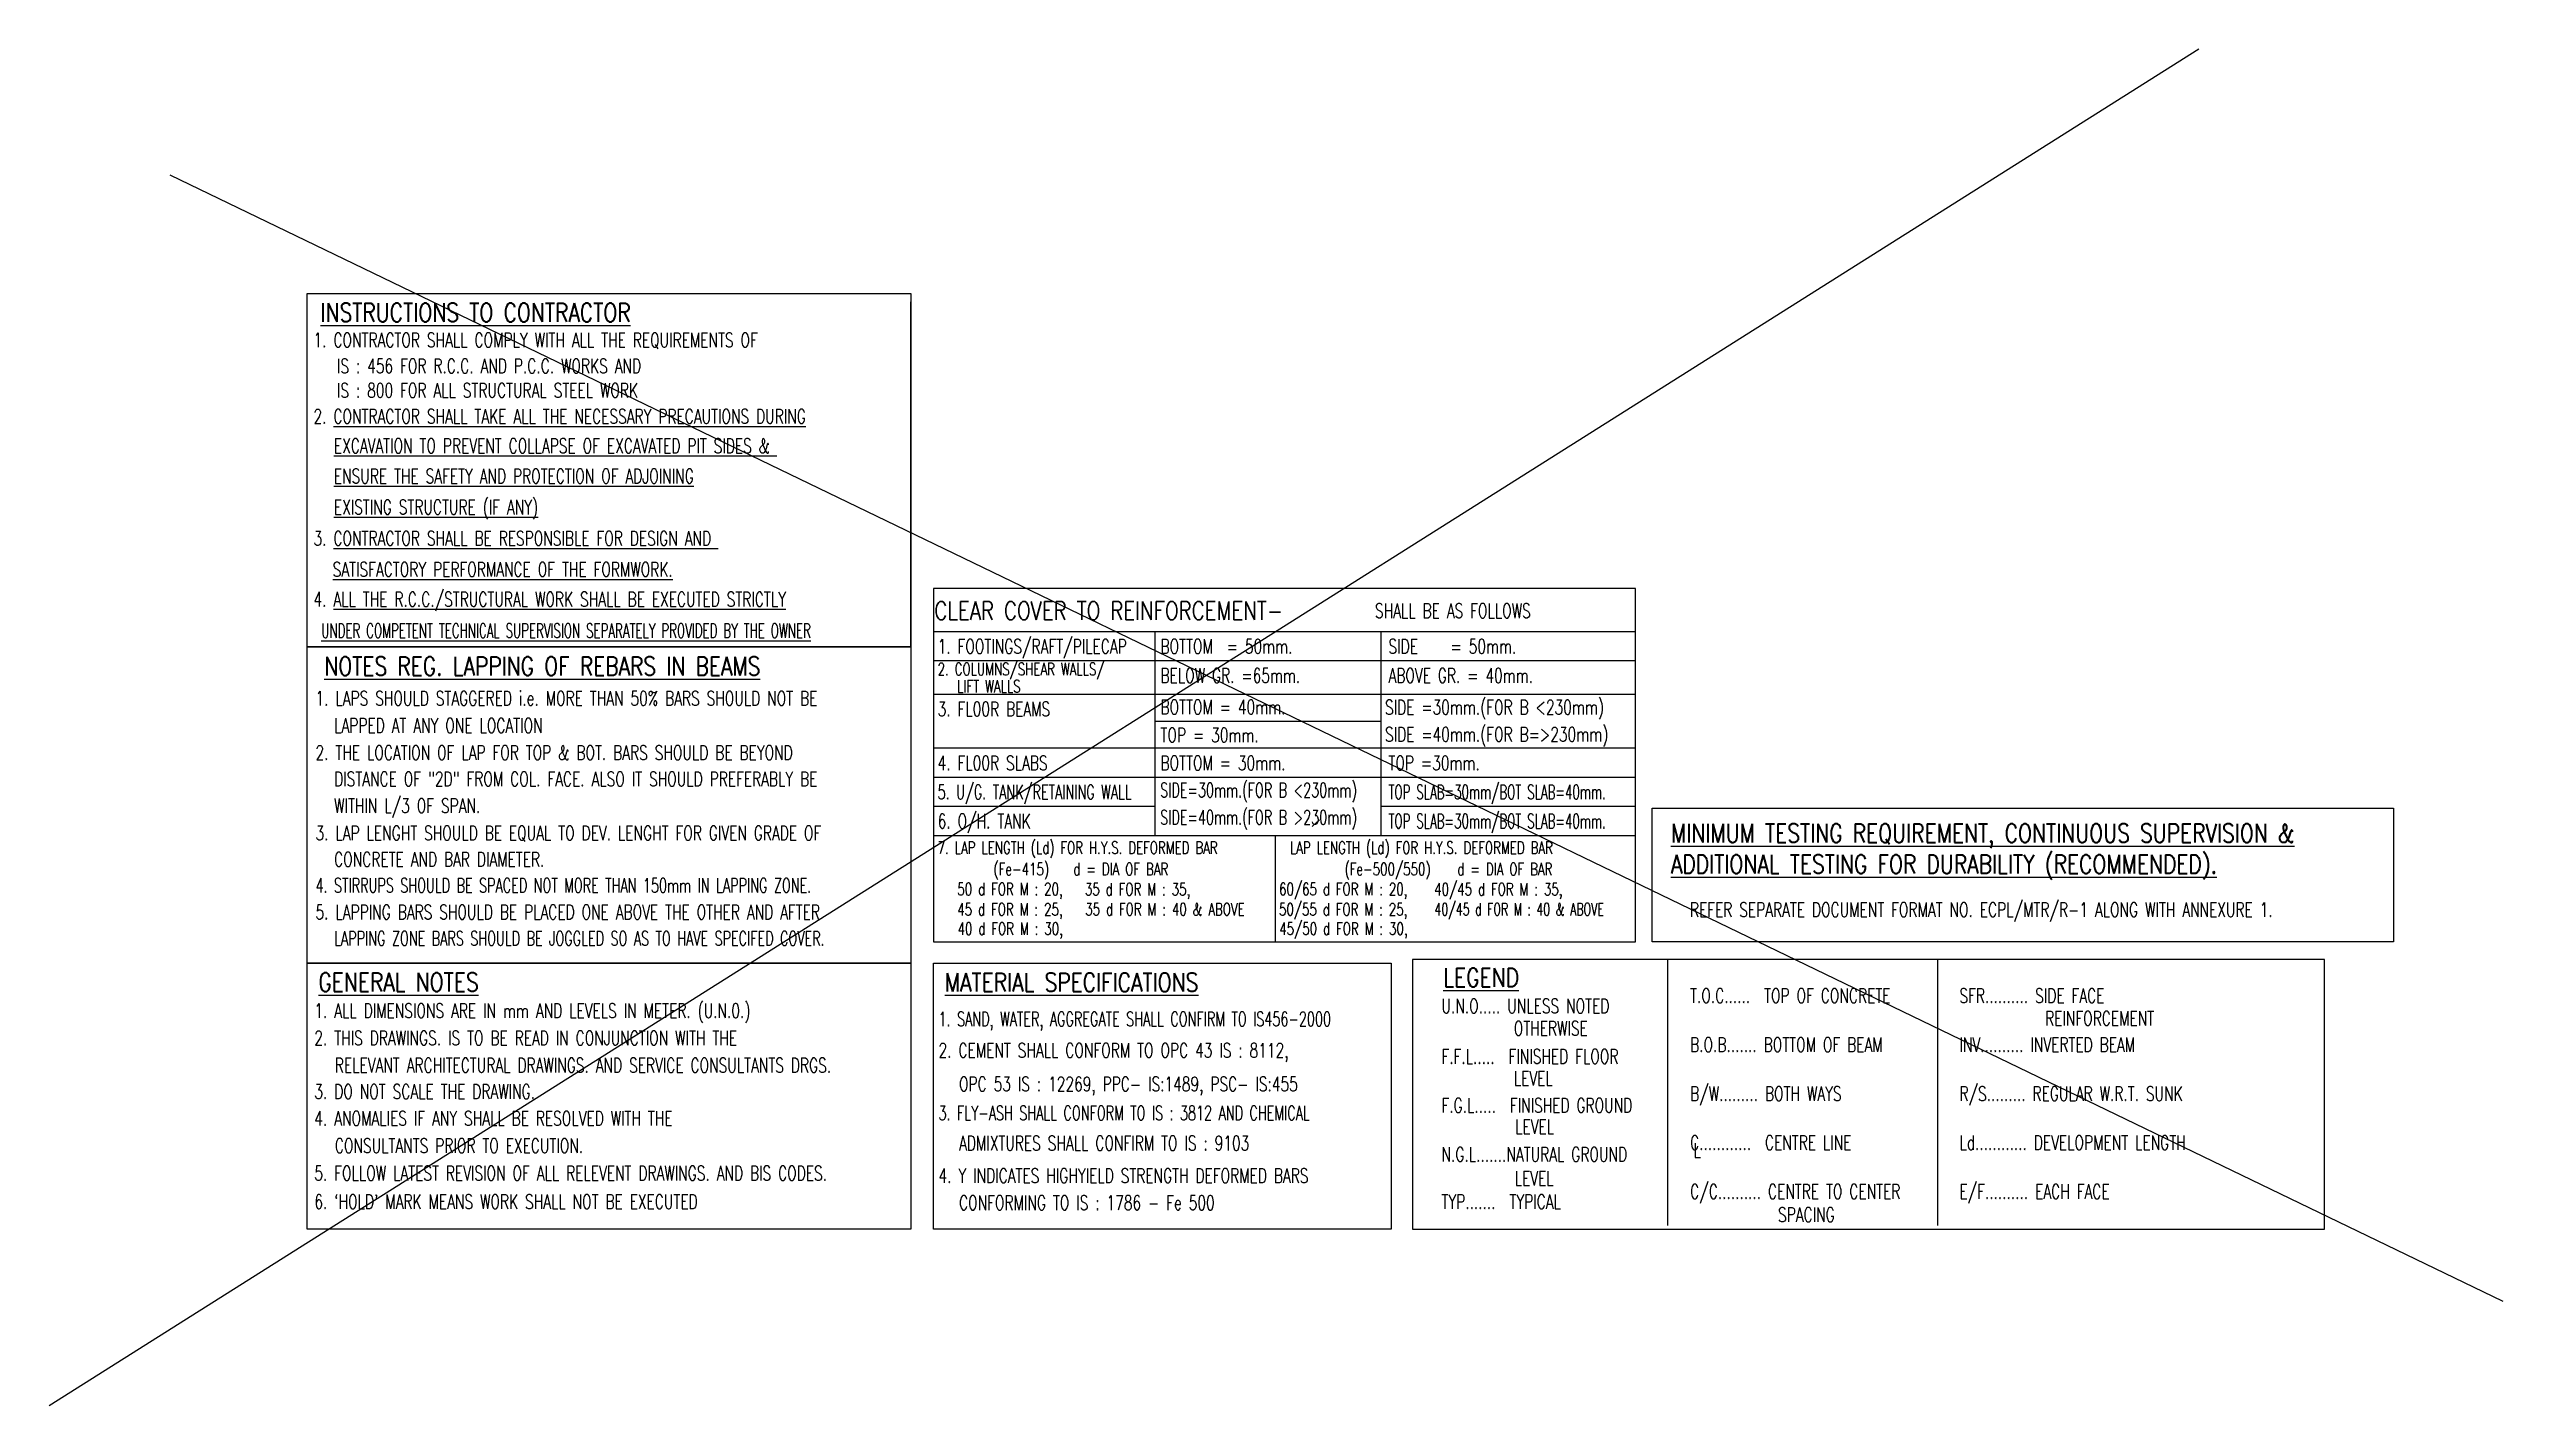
# Model space of a CAD drawing. Extents: x 345615 to 1272425, y -526289 to -156124.
# Drawn here: x 475578 to 535136, y -205356 to -172428 of the extents above; entities that cross this region are included whole.
import ezdxf
from ezdxf.enums import TextEntityAlignment as Align

# ---------------------------------------------------------------- set-up
doc = ezdxf.new("R2010")
doc.units = 0
doc.header["$LTSCALE"] = 500
doc.header["$MEASUREMENT"] = 0
for name, color, linetype in [('DIM1', 5, 'Continuous'), ('note t', 2, 'Continuous'), ('notes', 1, 'Continuous'), ('S-CONCRET LINE', 4, 'Continuous'), ('TEXT1', 2, 'Continuous'), ('TITLE', 4, 'Continuous')]:
    doc.layers.add(name, color=color, linetype=linetype)
doc.layers.add('HEADING-TXT', color=1, linetype='Continuous', lineweight=25)
doc.styles.add('D', font='simplex.shx', dxfattribs={"height": 200})
doc.styles.add('ROMANS', font='simplex.shx', dxfattribs={"width": 0.8, "height": 275, "bigfont": 'bigfont.shx'})

msp = doc.modelspace()

# ---------------------------------------------------------------- texts
at = {"layer": 'HEADING-TXT', "color": 6, "style": 'ROMANS', "width": 0.8}
for s, p in [('%%UINSTRUCTIONS TO CONTRACTOR', (482164.874, -179045.725)), ('%%UNOTES REG. LAPPING OF REBARS IN BEAMS', (482257.04, -187627.489)), ('%%ULEGEND', (509417.024, -195183.563)), ('%%UGENERAL NOTES', (482116.018, -195294.918)), ('%%UMATERIAL SPECIFICATIONS', (497316.672, -195299.931))]:
    msp.add_text(s, height=450, dxfattribs=at).set_placement(p)
at = {"layer": 'HEADING-TXT', "color": 6, "insert": (514941.962, -191231.756), "char_height": 450, "width": 17026.77881, "attachment_point": 1, "style": 'ROMANS'}
msp.add_mtext('{\\LMINIMUM TESTING REQUIREMENT, CONTINUOUS \\Fsimplex.shx,bigfont.shx;SUPERVISION & ADDITIONAL TESTING \\Fsimplex.shx,bigfont.shx;FOR DURABILITY (RECOMMENDED).}', dxfattribs=at)
at = {"layer": 'note t', "style": 'D', "width": 0.8}
msp.add_text(' CLEAR COVER TO REINFORCEMENT- ', height=440, dxfattribs=at).set_placement((496823.702, -186277.337))
at = {"layer": 'notes', "color": 4, "style": 'ROMANS'}
for s, height, width, p in [('1. CONTRACTOR SHALL COMPLY WITH ALL THE REQUIREMENTS OF ', 350, 0.7, (481996.34, -179665.515)), ('  IS : 456 FOR R.C.C. AND P.C.C. WORKS AND', 350, 0.7, (482228.458, -180290.778)), ('  IS : 800 FOR ALL STRUCTURAL STEEL WORK', 350, 0.7, (482228.458, -180885.544)), ('2. %%UCONTRACTOR SHALL TAKE ALL THE NECESSARY PRECAUTIONS DURING', 350, 0.7, (481996.34, -181515.68)), ('%%UEXCAVATION TO PREVENT COLLAPSE OF EXCAVATED PIT SIDES & ', 350, 0.7, (482490.115, -182230.667)), ('%%UENSURE THE SAFETY AND PROTECTION OF ADJOINING', 350, 0.7, (482490.115, -182966.289)), ('%%UEXISTING STRUCTURE (IF ANY)', 350, 0.7, (482490.115, -183718.88)), ('3. %%UCONTRACTOR SHALL BE RESPONSIBLE FOR DESIGN AND ', 350, 0.7, (481996.34, -184474.755)), ('%%uSATISFACTORY PERFORMANCE OF THE FORMWORK.', 350, 0.7, (482461.349, -185230.324)), ('4. %%UALL THE R.C.C./STRUCTURAL WORK SHALL BE EXECUTED STRICTLY', 350, 0.7, (481996.34, -185953.099)), ('%%UUNDER COMPETENT TECHNICAL SUPERVISION SEPARATELY PROVIDED BY THE OWNER', 350, 0.6, (482185.641, -186716.378)), ('SHALL BE AS FOLLOWS', 350, 0.7, (507759.101, -186234.716)), ('1. LAPS SHOULD STAGGERED i.e. MORE THAN 50%%% BARS SHOULD NOT BE ', 350, 0.7, (482044.851, -188357.552)), ('LAPPED AT ANY ONE LOCATION', 350, 0.7, (482495.965, -189018.711)), ('2. THE LOCATION OF LAP FOR TOP & BOT. BARS SHOULD BE BEYOND ', 350, 0.7, (482044.851, -189677.315)), ('DISTANCE OF "2D" FROM COL. FACE. ALSO IT SHOULD PREFERABLY BE ', 350, 0.7, (482495.965, -190315.59)), ('WITHIN L/3 OF SPAN.', 350, 0.7, (482495.965, -190964.598)), ('3. LAP LENGHT SHOULD BE EQUAL TO DEV. LENGHT FOR GIVEN GRADE OF ', 350, 0.7, (482044.851, -191628.443)), ('CONCRETE AND BAR DIAMETER.', 350, 0.7, (482495.965, -192266.718)), ('4. STIRRUPS SHOULD BE SPACED NOT MORE THAN 150mm IN LAPPING ZONE.', 350, 0.65, (482044.851, -192899.563)), ('50 d FOR M : 20,', 300, 0.7, (497623.219, -192963.138, -226772.484)), ('35 d FOR M : 35,', 300, 0.7, (500719.94, -192965.668, -226772.484)), ('60/65 d FOR M : 20,', 300, 0.7, (505432.207, -192963.138, -226772.484)), ('40/45 d FOR M : 35,', 300, 0.7, (509196.936, -192965.668, -226772.484)), ('5. LAPPING BARS SHOULD BE PLACED ONE ABOVE THE OTHER AND AFTER ', 350, 0.7, (482044.851, -193547.337)), ('45 d FOR M : 25,', 300, 0.7, (497621.733, -193454.642, -226772.484)), ('35 d FOR M : 40 & ABOVE', 300, 0.7, (500725.867, -193451.736, -226772.484)), ('50/55 d FOR M : 25,', 300, 0.7, (505430.721, -193454.642, -226772.484)), ('40/45 d FOR M : 40 & ABOVE', 300, 0.65, (509202.864, -193451.736, -226772.484)), ('REFER SEPARATE DOCUMENT FORMAT NO. ECPL/MTR/R-1 ALONG WITH ANNEXURE 1.', 350, 0.7, (515403.225, -193488.289)), ('LAPPING ZONE BARS SHOULD BE JOGGLED SO AS TO HAVE SPECIFED COVER.', 350, 0.65, (482495.965, -194185.612)), ('40 d FOR M : 30,', 300, 0.7, (497628.02, -193923.771, -226772.484)), ('45/50 d FOR M : 30,', 300, 0.7, (505437.008, -193923.771, -226772.484)), ('T.O.C......  TOP OF CONCRETE', 350, 0.7, (515407.576, -195574.956)), ('SFR.......... SIDE FACE', 350, 0.7, (521944.269, -195574.956)), ('1. ALL DIMENSIONS ARE IN mm AND LEVELS IN METER. (U.N.0.)', 350, 0.7, (482016.043, -195940.983)), ('1. SAND, WATER, AGGREGATE SHALL CONFIRM TO IS456-2000', 350, 0.65, (497166.039, -196138.555)), ('U.N.O..... UNLESS NOTED', 350, 0.7, (509373.433, -195824.465)), ('REINFORCEMENT', 350, 0.7, (524023.718, -196126.176)), ('2. THIS DRAWINGS. IS TO BE READ IN CONJUNCTION WITH THE', 350, 0.7, (482016.043, -196602.911)), ('OTHERWISE', 350, 0.7, (511127.616, -196367.392)), ('B.O.B....... BOTTOM OF BEAM', 350, 0.7, (515407.576, -196763.125)), ('INV.......... INVERTED BEAM', 350, 0.7, (521944.269, -196763.125)), ('RELEVANT ARCHITECTURAL DRAWINGS. AND SERVICE CONSULTANTS DRGS.', 350, 0.7, (482514.519, -197262.282)), ('2. CEMENT SHALL CONFORM TO OPC 43 IS : 8112,', 350, 0.7, (497166.039, -196899.096)), ('F.F.L.....  FINISHED FLOOR', 350, 0.7, (509373.433, -197050.095)), ('3. DO NOT SCALE THE DRAWING. ', 350, 0.7, (482016.043, -197901.301)), ('OPC 53 IS : 12269, PPC- IS:1489, PSC- IS:455  ', 350, 0.7, (497663.324, -197718.303)), ('LEVEL', 350, 0.7, (511128.001, -197583.845)), ('B/W......... BOTH WAYS', 350, 0.7, (515407.576, -197951.293)), ('R/S......... REGULAR W.R.T. SUNK', 350, 0.7, (521944.269, -197951.293)), ('4. ANOMALIES IF ANY SHALL BE RESOLVED WITH THE', 350, 0.7, (482016.043, -198551.065)), ('3. FLY-ASH SHALL CONFORM TO IS : 3812 AND CHEMICAL ', 350, 0.65, (497166.039, -198420.178)), ('F.G.L.....  FINISHED GROUND', 350, 0.7, (509373.433, -198238.263)), ('CONSULTANTS PRIOR TO EXECUTION.', 350, 0.7, (482514.519, -199215.683)), ('ADMIXTURES SHALL CONFIRM TO IS : 9103', 350, 0.7, (497663.324, -199153.859)), ('LEVEL', 350, 0.7, (511159.808, -198755.207)), ('C............  CENTRE LINE', 350, 0.7, (515407.576, -199139.462)), ('Ld............ DEVELOPMENT LENGTH', 350, 0.7, (521944.269, -199139.462)), ('N.G.L.......NATURAL GROUND', 350, 0.7, (509373.433, -199426.431)), ('L', 350, 0.7, (515491.216, -199328.509)), ('5. FOLLOW LATEST REVISION OF ALL RELEVENT DRAWINGS. AND BIS CODES.', 350, 0.7, (482016.043, -199882.511)), ('4. Y INDICATES HIGHYIELD STRENGTH DEFORMED BARS', 350, 0.7, (497166.039, -199941.26)), ('LEVEL', 350, 0.7, (511148.796, -200009.453)), ('C/C.......... CENTRE TO CENTER', 350, 0.7, (515407.576, -200327.63)), ('E/F.......... EACH FACE', 350, 0.7, (521944.269, -200327.63)), ("6. `HOLD' MARK MEANS WORK SHALL NOT BE EXECUTED", 350, 0.7, (482016.043, -200572.12)), ('CONFORMING TO IS : 1786 - Fe 500', 350, 0.7, (497663.324, -200601.432)), ('TYP.......  TYPICAL', 350, 0.7, (509373.433, -200574.877)), ('SPACING', 350, 0.7, (517541.722, -200888.036))]:
    msp.add_text(s, height=height, dxfattribs=dict(at, width=width)).set_placement(p)
for s, height, width, p in [('1. FOOTINGS/RAFT/PILECAP', 350, 0.7, (497144.94, -186923.253)), ('BOTTOM  = 50mm.', 350, 0.7, (502553.615, -186923.253)), ('SIDE    = 50mm.', 350, 0.7, (508087.059, -186923.253)), ('2. COLUMNS/SHEAR WALLS/', 300, 0.7, (497144.94, -187474.076)), ('BELOW GR. =65mm.', 350, 0.7, (502553.615, -187630.076)), ('ABOVE GR. = 40mm.', 350, 0.7, (508087.059, -187630.076)), ('LIFT WALLS', 300, 0.7, (497618.94, -187890.076)), ('SIDE =30mm.(FOR B <230mm)', 350, 0.7, (508002.92, -188398.898)), ('3. FL00R BEAMS ', 350, 0.7, (497144.94, -188444.398)), ('BOTTOM = 40mm.', 350, 0.7, (502553.615, -188397.148)), ('TOP = 30mm.', 350, 0.7, (502553.615, -189075.97)), ('SIDE =40mm.(FOR B=>230mm)', 350, 0.7, (508002.92, -189058.72)), ('4. FL00R SLABS ', 350, 0.7, (497144.94, -189750.543)), ('BOTTOM = 30mm.', 350, 0.7, (502553.615, -189750.543)), ('TOP =30mm.', 350, 0.7, (508087.059, -189750.543)), ('5. U/G. TANK/RETAINING WALL', 350, 0.65, (497144.94, -190457.365)), ('SIDE=30mm.(FOR B <230mm)', 350, 0.65, (502545.115, -190411.865)), ('TOP SLAB=30mm/BOT SLAB=40mm.', 350, 0.6, (508087.059, -190457.365)), ('6. O/H. TANK', 350, 0.7, (497144.94, -191164.187)), ('SIDE=40mm.(FOR B >230mm)', 350, 0.65, (502545.115, -191071.687)), ('TOP SLAB=30mm/BOT SLAB=40mm.', 350, 0.6, (508087.059, -191164.187)), ('7. LAP LENGTH (Ld) FOR H.Y.S. DEFORMED BAR', 300, 0.7, (497144.94, -191808.51)), ('LAP LENGTH (Ld) FOR H.Y.S. DEFORMED BAR', 300, 0.7, (505693.742, -191808.51)), ('(Fe-415)   d = DIA OF BAR', 300, 0.7, (498499.818, -192328.51)), ('(Fe-500/550)   d = DIA OF BAR', 300, 0.7, (507020.242, -192328.51))]:
    msp.add_text(s, height=height, dxfattribs=dict(at, width=width)).set_placement(p, align=Align.MIDDLE_LEFT)

# ---------------------------------------------------------------- linework, layer by layer
at = {"layer": 'DIM1', "color": 7}
msp.add_line((496495.263, -186933.124), (496495.263, -178559.295), dxfattribs=at)
for points in [[(481842.523, -178359.899), (496495.263, -178359.899), (496495.263, -186933.124), (481842.523, -186933.124)], [(481842.523, -186933.124), (496495.263, -186933.124), (496495.263, -194609.092), (481842.523, -194609.092)], [(514490.722, -190846.142), (532479.576, -190846.142), (532479.576, -194094.105), (514490.722, -194094.105)], [(481842.523, -194609.092), (496495.263, -194609.092), (496495.263, -201064.683), (481842.523, -201064.683)], [(497043.263, -194614.105), (508154.44, -194614.105), (508154.44, -201064.683), (497043.263, -201064.683)], [(530808.926, -194523.556), (508673.94, -194523.556), (508673.94, -201064.683), (530808.926, -201064.683)]]:
    msp.add_lwpolyline(points, close=True, dxfattribs=at)
at = {"layer": 'notes', "color": 4}
msp.add_line((506235.752, -191296.684), (506415.246, -191130.932), dxfattribs=at)
at = {"layer": 'S-CONCRET LINE'}
for p, q in [((527754.569, -172427.533), (475578.328, -205355.897)), ((478505.288, -175478.811), (535135.598, -202813.166))]:
    msp.add_line(p, q, dxfattribs=at)
at = {"layer": 'TEXT1', "color": 5}
for p, q in [((514084.11, -187276.664), (497043.263, -187276.664)), ((514084.11, -188090.987), (497043.263, -188090.987)), ((514084.11, -188090.987), (497043.263, -188090.987)), ((507906.898, -188744.059), (502421.755, -188744.059)), ((514084.11, -189397.131), (497043.263, -189397.131)), ((514084.11, -190103.954), (497043.263, -190103.954)), ((514084.11, -190103.954), (497043.263, -190103.954)), ((502421.755, -190810.776), (497043.263, -190810.776)), ((514084.11, -190810.776), (507906.898, -190810.776)), ((514084.11, -191517.599), (497043.263, -191517.599))]:
    msp.add_line(p, q, dxfattribs=at)
at = {"layer": 'TITLE', "color": 0}
for p, q in [((514084.11, -186569.842), (497043.263, -186569.842)), ((502421.755, -191517.599), (502421.755, -186569.842)), ((507906.898, -191517.599), (507906.898, -186569.842)), ((505343.548, -194094.406), (505343.548, -191517.599)), ((514865.917, -200974.918), (514865.917, -194523.556)), ((521420.281, -200974.918), (521420.281, -194523.556))]:
    msp.add_line(p, q, dxfattribs=at)
msp.add_lwpolyline([(514084.11, -185521.482), (497043.263, -185521.482), (497043.263, -194094.105), (514084.11, -194094.105)], close=True, dxfattribs=at)

msp.set_redraw_order([(e.dxf.handle, doc.entitydb.next_handle()) for e in msp.query("TEXT MTEXT ATTDEF DIMENSION ARC_DIMENSION")])  # texts and dimensions are drawn at this point

doc.saveas('drawing.dxf')
